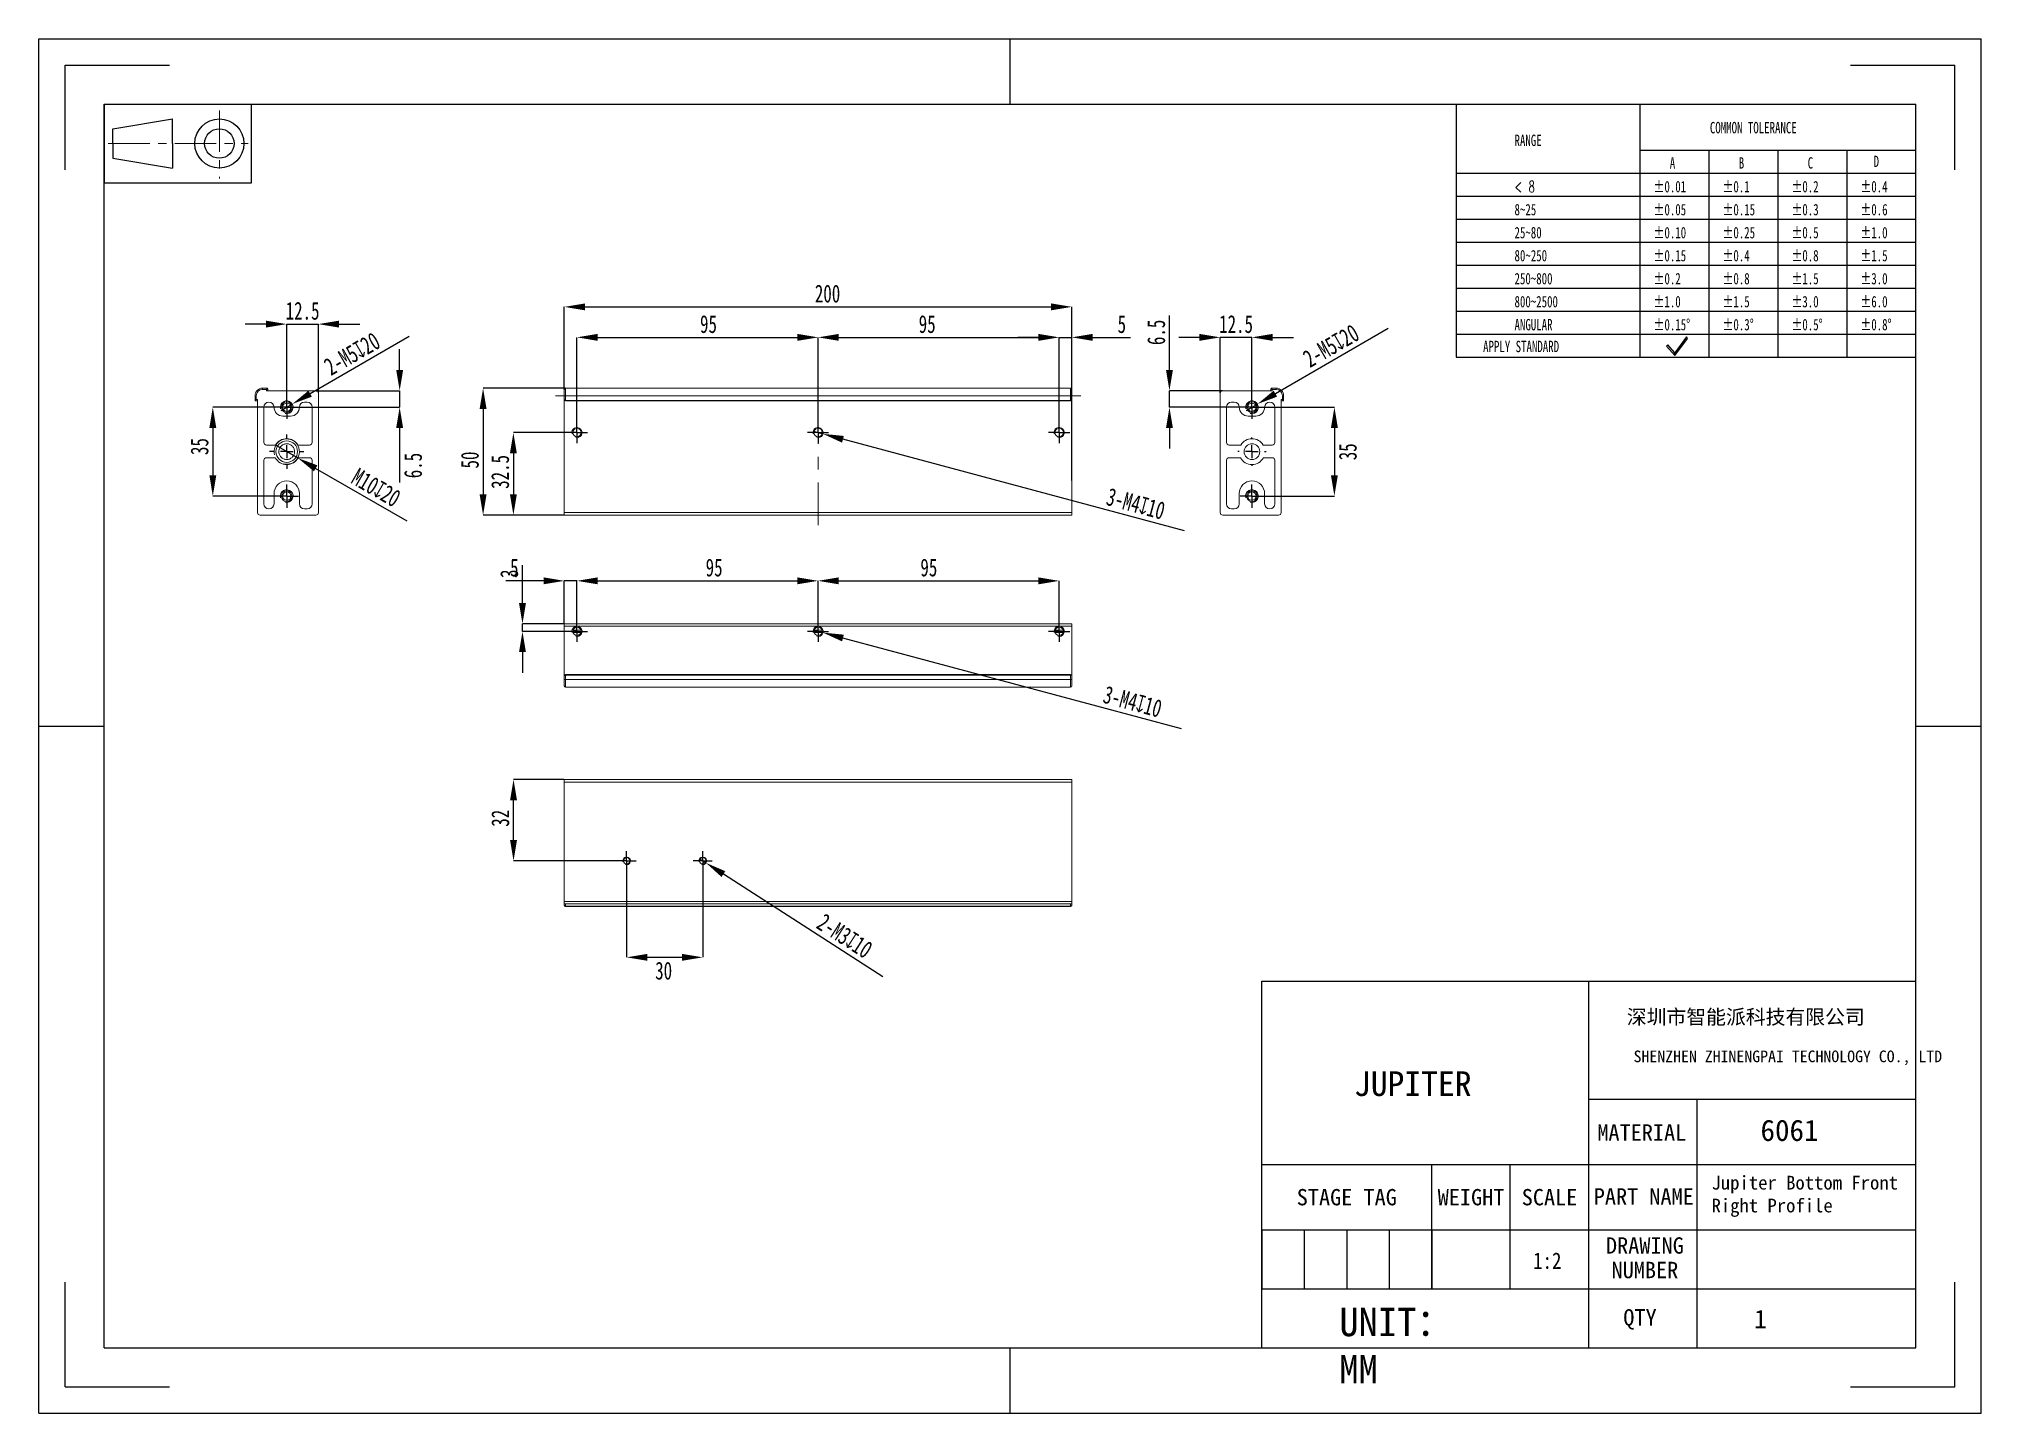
# Model space of a CAD drawing. Header units: millimetres. Extents: x 383 to 766, y 10 to 281.
import ezdxf

# ---------------------------------------------------------------- set-up
doc = ezdxf.new("R2010")
doc.units = ezdxf.units.MM
doc.header["$PDSIZE"] = -1
doc.linetypes.add('CENTER', pattern=[10.16, 6.35, -1.27, 1.27, -1.27])
doc.linetypes.add('CENTERX2', pattern=[20.32, 12.7, -2.54, 2.54, -2.54])
doc.layers.add('DEFAULT_1', color=7, linetype='CENTER', lineweight=18)
doc.layers.add('尺寸线层', color=3, linetype='Continuous', lineweight=18)
doc.layers.add('图框', color=7, linetype='Continuous')
doc.styles.add('SLDTEXTSTYLE4', font='TXT', dxfattribs={"width": 0.7})
doc.styles.add('SLDTEXTSTYLE5', font='TXT', dxfattribs={"width": 0.642857, "bigfont": 'bigfont'})
doc.styles.add('TEXTSTYLE_2', font='')
doc.styles.add('TEXTSTYLE_3', font='')
doc.styles.get('TEXTSTYLE_2').set_extended_font_data('宋体')
doc.styles.get('TEXTSTYLE_3').set_extended_font_data('宋体')
doc.dimstyles.new('SLDDIMSTYLE0', dxfattribs={"dimtxt": 3.5, "dimasz": 4.08, "dimexe": 0, "dimexo": 0.0625, "dimgap": 0.875, "dimtad": 2, "dimdec": 1, "dimlfac": 2, "dimrnd": 1e-09, "dimzin": 12, "dimdsep": 46, "dimtxsty": 'SLDTEXTSTYLE4', "dimsah": 1, "dimcen": 0.09, "dimadec": 0, "dimazin": 3, "dimtfac": 1, "dimtdec": 1, "dimtofl": 0, "dimtmove": 0, "dimatfit": 3, "dimfxl": 1, "dimfrac": 2, "dimtolj": 1, "dimtzin": 12, "dimarcsym": 0})
doc.dimstyles.new('SLDDIMSTYLE1', dxfattribs={"dimtxt": 3.5, "dimasz": 4.08, "dimexe": 0, "dimexo": 0.0625, "dimgap": 0.875, "dimtad": 2, "dimdec": 1, "dimlfac": 2, "dimrnd": 1e-09, "dimzin": 12, "dimdsep": 46, "dimtxsty": 'SLDTEXTSTYLE4', "dimsah": 1, "dimcen": 0.09, "dimadec": 0, "dimazin": 3, "dimtfac": 1, "dimtofl": 0, "dimtmove": 0, "dimatfit": 3, "dimfxl": 1, "dimfrac": 2, "dimtolj": 1, "dimtzin": 12, "dimarcsym": 0})
doc.dimstyles.new('SLDDIMSTYLE2', dxfattribs={"dimtxt": 3.5, "dimasz": 4.08, "dimexe": 0, "dimexo": 0.0625, "dimgap": 0.875, "dimtad": 2, "dimlfac": 2, "dimrnd": 1e-09, "dimzin": 12, "dimdsep": 46, "dimtxsty": 'SLDTEXTSTYLE4', "dimsah": 1, "dimcen": 0.09, "dimadec": 0, "dimazin": 3, "dimtfac": 1, "dimtofl": 0, "dimtmove": 0, "dimatfit": 3, "dimfxl": 1, "dimfrac": 2, "dimtolj": 1, "dimtzin": 12, "dimarcsym": 0})
doc.dimstyles.new('SLDDIMSTYLE3', dxfattribs={"dimtxt": 3.5, "dimasz": 4.08, "dimexe": 0, "dimexo": 0.0625, "dimgap": 0.875, "dimtad": 2, "dimdec": 1, "dimlfac": 2, "dimrnd": 1e-09, "dimzin": 12, "dimdsep": 46, "dimtxsty": 'SLDTEXTSTYLE4', "dimsah": 1, "dimcen": 0.09, "dimadec": 0, "dimazin": 3, "dimtfac": 1, "dimtdec": 1, "dimtmove": 0, "dimatfit": 0, "dimfxl": 1, "dimfrac": 2, "dimtolj": 1, "dimtzin": 12, "dimarcsym": 0})
doc.dimstyles.new('SLDDIMSTYLE4', dxfattribs={"dimtxt": 3.5, "dimasz": 4.08, "dimexe": 0, "dimexo": 0.0625, "dimgap": 0.875, "dimtad": 2, "dimdec": 1, "dimlfac": 2, "dimrnd": 1e-09, "dimzin": 12, "dimdsep": 46, "dimtxsty": 'SLDTEXTSTYLE4', "dimblk1": 'NONE', "dimsah": 1, "dimcen": 0, "dimadec": 0, "dimazin": 3, "dimtfac": 1, "dimtdec": 1, "dimtmove": 0, "dimatfit": 3, "dimldrblk": 'NONE', "dimfxl": 1, "dimfrac": 2, "dimtolj": 1, "dimtzin": 12, "dimarcsym": 0})

msp = doc.modelspace()

# ---------------------------------------------------------------- texts
at = {"attachment_point": 1}
for s, insert, char_height, width, style in [('COMMON TOLERANCE', (712.5911, 264.4862), 2.245988, 73.941758, 'SLDTEXTSTYLE4'), ('RANGE', (674.0991, 261.9854), 2.24599, 22.059425, 'SLDTEXTSTYLE4'), ('A', (704.6916, 257.5416), 2.246, 3.245004, 'SLDTEXTSTYLE4'), ('B', (718.2775, 257.5416), 2.246, 3.193122, 'SLDTEXTSTYLE4'), ('C', (731.8634, 257.5416), 2.246, 3.230854, 'SLDTEXTSTYLE4'), ('D', (744.8474, 257.8465), 2.246, 3.193122, 'SLDTEXTSTYLE4'), ('< 8', (674.0991, 252.872), 2.24599, 10.779397, 'SLDTEXTSTYLE5'), ('%%P0.01', (701.4961, 252.872), 2.24599, 15.725063, 'SLDTEXTSTYLE4'), ('%%P0.1', (715.082, 252.872), 2.24599, 11.791439, 'SLDTEXTSTYLE4'), ('%%P0.2', (728.6679, 252.872), 2.24599, 13.413941, 'SLDTEXTSTYLE4'), ('%%P0.4', (742.2538, 252.872), 2.24599, 13.362059, 'SLDTEXTSTYLE4'), ('8~25', (674.0991, 248.3434), 2.24599, 17.394731, 'SLDTEXTSTYLE4'), ('%%P0.05', (701.4961, 248.3434), 2.24599, 17.347565, 'SLDTEXTSTYLE4'), ('%%P0.15', (715.082, 248.3434), 2.24599, 16.559897, 'SLDTEXTSTYLE4'), ('%%P0.3', (728.6679, 248.3434), 2.24599, 13.413941, 'SLDTEXTSTYLE4'), ('%%P0.6', (742.2538, 248.3434), 2.24599, 13.413941, 'SLDTEXTSTYLE4'), ('25~80', (674.0991, 243.8147), 2.24599, 21.328355, 'SLDTEXTSTYLE4'), ('%%P0.10', (701.4961, 243.8147), 2.24599, 15.776946, 'SLDTEXTSTYLE4'), ('%%P0.25', (715.082, 243.8147), 2.24599, 18.130517, 'SLDTEXTSTYLE4'), ('%%P0.5', (728.6679, 243.8147), 2.24599, 13.413941, 'SLDTEXTSTYLE4'), ('%%P1.0', (742.2538, 243.8147), 2.24599, 11.843322, 'SLDTEXTSTYLE4'), ('80~250', (674.0991, 239.2861), 2.24599, 25.26198, 'SLDTEXTSTYLE4'), ('%%P0.15', (701.4961, 239.2861), 2.24599, 16.559897, 'SLDTEXTSTYLE4'), ('%%P0.4', (715.082, 239.2861), 2.24599, 13.362059, 'SLDTEXTSTYLE4'), ('%%P0.8', (728.6679, 239.2861), 2.24599, 13.413941, 'SLDTEXTSTYLE4'), ('%%P1.5', (742.2538, 239.2861), 2.24599, 12.626273, 'SLDTEXTSTYLE4'), ('250~800', (674.0991, 234.7575), 2.24599, 29.195604, 'SLDTEXTSTYLE4'), ('%%P0.2', (701.4961, 234.7575), 2.24599, 13.413941, 'SLDTEXTSTYLE4'), ('%%P0.8', (715.082, 234.7575), 2.24599, 13.413941, 'SLDTEXTSTYLE4'), ('%%P1.5', (728.6679, 234.7575), 2.24599, 12.626273, 'SLDTEXTSTYLE4'), ('%%P3.0', (742.2538, 234.7575), 2.24599, 13.413941, 'SLDTEXTSTYLE4'), ('800~2500', (674.0991, 230.2289), 2.24599, 33.129228, 'SLDTEXTSTYLE4'), ('%%P1.0', (701.4961, 230.2289), 2.24599, 11.843322, 'SLDTEXTSTYLE4'), ('%%P1.5', (715.082, 230.2289), 2.24599, 12.626273, 'SLDTEXTSTYLE4'), ('%%P3.0', (728.6679, 230.2289), 2.24599, 13.413941, 'SLDTEXTSTYLE4'), ('%%P6.0', (742.2538, 230.2289), 2.24599, 13.413941, 'SLDTEXTSTYLE4'), ('%%P0.15%%D', (701.4961, 225.7002), 2.24599, 19.72472, 'SLDTEXTSTYLE4'), ('%%P0.3%%D', (715.082, 225.7002), 2.24599, 16.578764, 'SLDTEXTSTYLE4'), ('%%P0.5%%D', (728.6679, 225.7002), 2.24599, 16.578764, 'SLDTEXTSTYLE4'), ('%%P0.8%%D', (742.2538, 225.7002), 2.24599, 16.578764, 'SLDTEXTSTYLE4'), ('ANGULAR', (674.0991, 225.7002), 2.24599, 31.544458, 'SLDTEXTSTYLE4'), ('APPLY STANDARD', (667.9053, 221.4019), 2.245988, 64.560488, 'SLDTEXTSTYLE4')]:
    msp.add_mtext(s, dxfattribs=dict(at, insert=insert, char_height=char_height, width=width, style=style))
at = {"color": 7, "linetype": 'Continuous', "insert": (719.6649, 89.7), "char_height": 2.863908, "width": 67.948212, "attachment_point": 2, "style": 'TEXTSTYLE_2'}
msp.add_mtext('深圳市智能派科技有限公司', dxfattribs=at)
at = {"color": 7, "linetype": 'Continuous', "attachment_point": 2, "line_spacing_factor": 0.9, "style": 'TEXTSTYLE_3'}
for s, insert, char_height, width in [('MATERIAL\\P ', (699.1783, 67.1182), 3.22125, 46.564858), ('STAGE TAG ', (641.0533, 54.3866), 3.22125, 38.956975), ('WEIGHT', (665.5348, 54.3866), 3.22125, 14.155877), ('SCALE', (680.9968, 54.3866), 3.22125, 14.155877), ('PART NAME', (699.5713, 54.5333), 3.22125, 26.988478), ('DRAWING NUMBER', (699.7862, 44.8788), 3.221249, 26.988478), ('QTY', (698.8213, 30.7261), 3.22125, 35.955609)]:
    msp.add_mtext(s, dxfattribs=dict(at, insert=insert, char_height=char_height, width=width))
at = {"insert": (677.7535, 38.6069), "char_height": 3.221249, "attachment_point": 7}
msp.add_mtext('{\\W0.85;1:2}', dxfattribs=at)
at = {"layer": '尺寸线层', "attachment_point": 1}
for s, insert, char_height, width in [('SHENZHEN ZHINENGPAI TECHNOLOGY CO., LTD', (697.5579, 81.6466), 2.291127, 64.826518), ('JUPITER', (642.4556, 77.5648), 4.86705, 39.720383), ('6061', (722.5634, 68.0367), 4.2, 10.2), ('UNIT：MM', (639.5699, 30.9991), 5.58849, 21.662244)]:
    msp.add_mtext(s, dxfattribs=dict(at, insert=insert, char_height=char_height, width=width))
at = {"layer": '尺寸线层', "linetype": 'CENTERX2', "insert": (712.916, 56.981), "char_height": 3.6, "width": 45.60353, "attachment_point": 1}
msp.add_mtext('{\\H0.75x;Jupiter Bottom Front Right Profile}', dxfattribs=at)
at = {"layer": '尺寸线层', "ltscale": 0.2, "insert": (721.3182, 30.6159), "char_height": 3.6503, "width": 21.892878, "attachment_point": 1}
msp.add_mtext('1\\P\\P', dxfattribs=at)

# ---------------------------------------------------------------- blocks, each defined once
blk = doc.blocks.new('_D')
at = {"layer": 'Defpoints', "color": 0, "transparency": 16777216}
for p in [(586.88, 228.07), (486.88, 211.82), (586.88, 193.81)]:
    blk.add_point(p, dxfattribs=at)
at = {"layer": '图框', "color": 0, "lineweight": -2, "transparency": 16777216}
for p, q in [((486.88, 211.88), (486.88, 228.07)), ((490.96, 228.07), (582.8, 228.07)), ((586.88, 193.87), (586.88, 228.07))]:
    blk.add_line(p, q, dxfattribs=at)
at = {"layer": '图框', "color": 0, "transparency": 16777216}
for points in [[(490.96, 228.75), (490.96, 227.39), (486.88, 228.07)], [(582.8, 228.75), (582.8, 227.39), (586.88, 228.07)]]:
    blk.add_solid(points, dxfattribs=at)
at = {"layer": '图框', "color": 0, "transparency": 16777216, "insert": (538.75, 232.44), "char_height": 3.5, "attachment_point": 2, "style": 'SLDTEXTSTYLE4'}
blk.add_mtext('\\A1;200', dxfattribs=at)
blk = doc.blocks.new('_D_1')
at = {"layer": 'Defpoints', "color": 0, "transparency": 16777216}
for p in [(487.13, 212.07), (470.88, 187.07), (486.88, 187.07)]:
    blk.add_point(p, dxfattribs=at)
at = {"layer": '图框', "color": 0, "lineweight": -2, "transparency": 16777216}
for p, q in [((487.07, 212.07), (470.88, 212.07)), ((470.88, 207.99), (470.88, 191.15)), ((486.82, 187.07), (470.88, 187.07))]:
    blk.add_line(p, q, dxfattribs=at)
at = {"layer": '图框', "color": 0, "transparency": 16777216}
for points in [[(470.2, 207.99), (471.56, 207.99), (470.88, 212.07)], [(470.2, 191.15), (471.56, 191.15), (470.88, 187.07)]]:
    blk.add_solid(points, dxfattribs=at)
at = {"layer": '图框', "color": 0, "transparency": 16777216, "insert": (466.51, 197.92), "char_height": 3.5, "attachment_point": 2, "rotation": 90, "style": 'SLDTEXTSTYLE4'}
blk.add_mtext('\\A1;50', dxfattribs=at)
blk = doc.blocks.new('_D_2')
at = {"layer": 'Defpoints', "color": 0, "transparency": 16777216}
for p in [(536.88, 222.07), (489.38, 203.32), (536.88, 203.32)]:
    blk.add_point(p, dxfattribs=at)
at = {"layer": '图框', "color": 0, "lineweight": -2, "transparency": 16777216}
for p, q in [((489.38, 203.38), (489.38, 222.07)), ((493.46, 222.07), (532.8, 222.07)), ((536.88, 203.38), (536.88, 222.07))]:
    blk.add_line(p, q, dxfattribs=at)
at = {"layer": '图框', "color": 0, "transparency": 16777216}
for points in [[(493.46, 222.75), (493.46, 221.39), (489.38, 222.07)], [(532.8, 222.75), (532.8, 221.39), (536.88, 222.07)]]:
    blk.add_solid(points, dxfattribs=at)
at = {"layer": '图框', "color": 0, "transparency": 16777216, "insert": (515.29, 226.44), "char_height": 3.5, "attachment_point": 2, "style": 'SLDTEXTSTYLE4'}
blk.add_mtext('\\A1;95', dxfattribs=at)
blk = doc.blocks.new('_D_3')
at = {"layer": 'Defpoints', "color": 0, "transparency": 16777216}
for p in [(584.38, 222.07), (536.88, 203.32), (584.38, 203.32)]:
    blk.add_point(p, dxfattribs=at)
at = {"layer": '图框', "color": 0, "lineweight": -2, "transparency": 16777216}
for p, q in [((536.88, 203.38), (536.88, 222.07)), ((540.96, 222.07), (580.3, 222.07)), ((584.38, 203.38), (584.38, 222.07))]:
    blk.add_line(p, q, dxfattribs=at)
at = {"layer": '图框', "color": 0, "transparency": 16777216}
for points in [[(540.96, 222.75), (540.96, 221.39), (536.88, 222.07)], [(580.3, 222.75), (580.3, 221.39), (584.38, 222.07)]]:
    blk.add_solid(points, dxfattribs=at)
at = {"layer": '图框', "color": 0, "transparency": 16777216, "insert": (558.38, 226.44), "char_height": 3.5, "attachment_point": 2, "style": 'SLDTEXTSTYLE4'}
blk.add_mtext('\\A1;95', dxfattribs=at)
blk = doc.blocks.new('_D_4')
at = {"layer": 'Defpoints', "color": 0, "transparency": 16777216}
for p in [(489.38, 203.32), (476.85, 187.07), (486.88, 187.07)]:
    blk.add_point(p, dxfattribs=at)
at = {"layer": '图框', "color": 0, "lineweight": -2, "transparency": 16777216}
for p, q in [((489.32, 203.32), (476.85, 203.32)), ((476.85, 199.24), (476.85, 191.15)), ((486.82, 187.07), (476.85, 187.07))]:
    blk.add_line(p, q, dxfattribs=at)
at = {"layer": '图框', "color": 0, "transparency": 16777216}
for points in [[(476.17, 199.24), (477.53, 199.24), (476.85, 203.32)], [(476.17, 191.15), (477.53, 191.15), (476.85, 187.07)]]:
    blk.add_solid(points, dxfattribs=at)
at = {"layer": '图框', "color": 0, "transparency": 16777216, "insert": (472.48, 195.58), "char_height": 3.5, "attachment_point": 2, "rotation": 90, "style": 'SLDTEXTSTYLE4'}
blk.add_mtext('\\A1;32.5', dxfattribs=at)
blk = doc.blocks.new('_D_5')
at = {"layer": 'Defpoints', "color": 0, "transparency": 16777216}
for p in [(535.92, 203.57), (537.85, 203.06)]:
    blk.add_point(p, dxfattribs=at)
at = {"layer": '图框', "color": 0, "lineweight": -2, "transparency": 16777216}
for p, q in [((535.92, 203.57), (537.85, 203.06)), ((609.09, 183.97), (541.79, 202))]:
    blk.add_line(p, q, dxfattribs=at)
at = {"layer": '图框', "color": 0, "transparency": 16777216}
blk.add_solid([(541.96, 202.66), (541.61, 201.34), (537.85, 203.06)], dxfattribs=at)
at = {"layer": '图框', "color": 0, "transparency": 16777216, "insert": (594.33, 192.53), "char_height": 3.5, "attachment_point": 1, "rotation": 345, "style": 'SLDTEXTSTYLE4'}
blk.add_mtext('\\A1;3-M4{\\fGDT|b0|i0|c134|p2;x}10', dxfattribs=at)
blk = doc.blocks.new('_NONE')
blk = doc.blocks.new('_D_6')
at = {"layer": 'Defpoints', "color": 0, "transparency": 16777216}
for p in [(586.88, 222.07), (586.88, 211.82), (584.38, 203.32)]:
    blk.add_point(p, dxfattribs=at)
at = {"layer": '图框', "color": 0, "lineweight": -2, "transparency": 16777216}
for p, q in [((580.3, 222.07), (576.22, 222.07)), ((584.38, 203.38), (584.38, 222.07)), ((584.38, 222.07), (586.88, 222.07)), ((586.88, 211.88), (586.88, 222.07)), ((590.96, 222.07), (598.42, 222.07))]:
    blk.add_line(p, q, dxfattribs=at)
at = {"layer": '图框', "color": 0, "transparency": 16777216}
for points in [[(580.3, 222.75), (580.3, 221.39), (584.38, 222.07)], [(590.96, 222.75), (590.96, 221.39), (586.88, 222.07)]]:
    blk.add_solid(points, dxfattribs=at)
at = {"layer": '图框', "color": 0, "transparency": 16777216, "insert": (596.73, 226.44), "char_height": 3.5, "attachment_point": 2, "style": 'SLDTEXTSTYLE4'}
blk.add_mtext('\\A1;5', dxfattribs=at)
blk = doc.blocks.new('SW_CENTERMARKSYMBOL_0')
at = {"layer": '图框', "color": 0}
for p, q in [((-1.25, 0), (-2.075, 0)), ((0, 0), (-1.25, 0)), ((0, 1.25), (0, 2.075)), ((0, 0), (0, 1.25)), ((0, 0), (0, -1.25)), ((0, 0), (1.25, 0)), ((1.25, 0), (2.075, 0)), ((0, -1.25), (0, -2.075))]:
    blk.add_line(p, q, dxfattribs=at)
blk = doc.blocks.new('SW_CENTERMARKSYMBOL_1')
at = {"layer": '图框', "color": 0}
for p, q in [((-1.25, 0), (-2.075, 0)), ((0, 0), (-1.25, 0)), ((0, 1.25), (0, 2.075)), ((0, 0), (0, 1.25)), ((0, 0), (0, -1.25)), ((0, 0), (1.25, 0)), ((1.25, 0), (2.075, 0)), ((0, -1.25), (0, -2.075))]:
    blk.add_line(p, q, dxfattribs=at)
blk = doc.blocks.new('SW_CENTERMARKSYMBOL_2')
at = {"layer": '图框', "color": 0}
for p, q in [((-1.25, 0), (-2.075, 0)), ((0, 0), (-1.25, 0)), ((0, 1.25), (0, 2.075)), ((0, 0), (0, 1.25)), ((0, 0), (0, -1.25)), ((0, 0), (1.25, 0)), ((1.25, 0), (2.075, 0)), ((0, -1.25), (0, -2.075))]:
    blk.add_line(p, q, dxfattribs=at)
blk = doc.blocks.new('_D_7')
at = {"layer": 'Defpoints', "color": 0, "transparency": 16777216}
for p in [(432.19, 208.32), (417.63, 190.82), (432.19, 190.82)]:
    blk.add_point(p, dxfattribs=at)
at = {"layer": '图框', "color": 0, "lineweight": -2, "transparency": 16777216}
for p, q in [((432.13, 208.32), (417.63, 208.32)), ((417.63, 204.24), (417.63, 194.9)), ((432.13, 190.82), (417.63, 190.82))]:
    blk.add_line(p, q, dxfattribs=at)
at = {"layer": '图框', "color": 0, "transparency": 16777216}
for points in [[(416.95, 204.24), (418.31, 204.24), (417.63, 208.32)], [(416.95, 194.9), (418.31, 194.9), (417.63, 190.82)]]:
    blk.add_solid(points, dxfattribs=at)
at = {"layer": '图框', "color": 0, "transparency": 16777216, "insert": (413.25, 200.57), "char_height": 3.5, "attachment_point": 2, "rotation": 90, "style": 'SLDTEXTSTYLE4'}
blk.add_mtext('\\A1;35', dxfattribs=at)
blk = doc.blocks.new('_D_8')
at = {"layer": 'Defpoints', "color": 0, "transparency": 16777216}
for p in [(431.11, 207.69), (433.28, 208.94)]:
    blk.add_point(p, dxfattribs=at)
at = {"layer": '图框', "color": 0, "lineweight": -2, "transparency": 16777216}
for p, q in [((456.34, 222.26), (436.81, 210.98)), ((431.11, 207.69), (433.28, 208.94))]:
    blk.add_line(p, q, dxfattribs=at)
at = {"layer": '图框', "color": 0, "transparency": 16777216}
blk.add_solid([(436.47, 211.57), (437.15, 210.39), (433.28, 208.94)], dxfattribs=at)
at = {"layer": '图框', "color": 0, "transparency": 16777216, "insert": (439.15, 217.47), "char_height": 3.5, "attachment_point": 1, "rotation": 30, "style": 'SLDTEXTSTYLE4'}
blk.add_mtext('\\A1;2-M5{\\fGDT|b0|i0|c134|p2;x}20', dxfattribs=at)
blk = doc.blocks.new('_D_9')
at = {"layer": 'Defpoints', "color": 0, "transparency": 16777216}
for p in [(438.44, 224.68), (438.44, 211.07), (432.19, 208.32)]:
    blk.add_point(p, dxfattribs=at)
at = {"layer": '图框', "color": 0, "lineweight": -2, "transparency": 16777216}
for p, q in [((428.11, 224.68), (424.03, 224.68)), ((432.19, 208.38), (432.19, 224.68)), ((432.19, 224.68), (438.44, 224.68)), ((438.44, 211.13), (438.44, 224.68)), ((442.52, 224.68), (446.6, 224.68))]:
    blk.add_line(p, q, dxfattribs=at)
at = {"layer": '图框', "color": 0, "transparency": 16777216}
for points in [[(428.11, 225.36), (428.11, 224), (432.19, 224.68)], [(442.52, 225.36), (442.52, 224), (438.44, 224.68)]]:
    blk.add_solid(points, dxfattribs=at)
at = {"layer": '图框', "color": 0, "transparency": 16777216, "insert": (435.32, 229.06), "char_height": 3.5, "attachment_point": 2, "style": 'SLDTEXTSTYLE4'}
blk.add_mtext('\\A1;12.5', dxfattribs=at)
blk = doc.blocks.new('_D_10')
at = {"layer": 'Defpoints', "color": 0, "transparency": 16777216}
for p in [(437.94, 211.57), (454.44, 211.57), (432.19, 208.32)]:
    blk.add_point(p, dxfattribs=at)
at = {"layer": '图框', "color": 0, "lineweight": -2, "transparency": 16777216}
for p, q in [((454.44, 215.65), (454.44, 219.73)), ((438.01, 211.57), (454.44, 211.57)), ((454.44, 211.57), (454.44, 208.32)), ((432.26, 208.32), (454.44, 208.32)), ((454.44, 204.24), (454.44, 193.51))]:
    blk.add_line(p, q, dxfattribs=at)
at = {"layer": '图框', "color": 0, "transparency": 16777216}
for points in [[(453.76, 215.65), (455.12, 215.65), (454.44, 211.57)], [(453.76, 204.24), (455.12, 204.24), (454.44, 208.32)]]:
    blk.add_solid(points, dxfattribs=at)
at = {"layer": '图框', "color": 0, "transparency": 16777216, "insert": (455.32, 196.83), "char_height": 3.5, "attachment_point": 2, "rotation": 90, "style": 'SLDTEXTSTYLE4'}
blk.add_mtext('\\A1;6.5', dxfattribs=at)
blk = doc.blocks.new('_D_11')
at = {"layer": 'Defpoints', "color": 0, "transparency": 16777216}
for p in [(430.03, 200.82), (434.36, 198.32)]:
    blk.add_point(p, dxfattribs=at)
at = {"layer": '图框', "color": 0, "lineweight": -2, "transparency": 16777216}
for p, q in [((430.03, 200.82), (434.36, 198.32)), ((455.95, 185.85), (437.89, 196.28))]:
    blk.add_line(p, q, dxfattribs=at)
at = {"layer": '图框', "color": 0, "transparency": 16777216}
blk.add_solid([(438.23, 196.87), (437.55, 195.69), (434.36, 198.32)], dxfattribs=at)
at = {"layer": '图框', "color": 0, "transparency": 16777216, "insert": (446.39, 196.51), "char_height": 3.5, "attachment_point": 1, "rotation": 330, "style": 'SLDTEXTSTYLE4'}
blk.add_mtext('\\A1;M10{\\fGDT|b0|i0|c134|p2;x}20', dxfattribs=at)
blk = doc.blocks.new('SW_CENTERMARKSYMBOL_3')
at = {"layer": '图框', "color": 0}
for p, q in [((-1.25, 0), (-2.3, 0)), ((0, 0), (-1.25, 0)), ((0, 1.25), (0, 2.3)), ((0, 0), (0, 1.25)), ((0, 0), (0, -1.25)), ((0, 0), (1.25, 0)), ((1.25, 0), (2.3, 0)), ((0, -1.25), (0, -2.3))]:
    blk.add_line(p, q, dxfattribs=at)
blk = doc.blocks.new('SW_CENTERMARKSYMBOL_4')
at = {"layer": '图框', "color": 0}
for p, q in [((-1.25, 0), (-2.3, 0)), ((0, 0), (-1.25, 0)), ((0, 1.25), (0, 2.3)), ((0, 0), (0, 1.25)), ((0, 0), (0, -1.25)), ((0, 0), (1.25, 0)), ((1.25, 0), (2.3, 0)), ((0, -1.25), (0, -2.3))]:
    blk.add_line(p, q, dxfattribs=at)
blk = doc.blocks.new('SW_CENTERMARKSYMBOL_5')
at = {"layer": '图框', "color": 0}
for p, q in [((-2.5, 0), (-2.8, 0)), ((0, 0), (-1.25, 0)), ((0, 2.5), (0, 2.8)), ((0, 0), (0, 1.25)), ((0, 0), (0, -1.25)), ((0, 0), (1.25, 0)), ((2.5, 0), (2.8, 0)), ((0, -2.5), (0, -2.8))]:
    blk.add_line(p, q, dxfattribs=at)
blk = doc.blocks.new('SW_CENTERMARKSYMBOL_6')
at = {"layer": '图框', "color": 0}
for p, q in [((-2.5, 0), (-3.375, 0)), ((0, 0), (-1.25, 0)), ((0, 2.5), (0, 3.375)), ((0, 0), (0, 1.25)), ((0, 0), (0, -1.25)), ((0, 0), (1.25, 0)), ((2.5, 0), (3.375, 0)), ((0, -2.5), (0, -3.375))]:
    blk.add_line(p, q, dxfattribs=at)
blk = doc.blocks.new('_D_12')
at = {"layer": 'Defpoints', "color": 0, "transparency": 16777216}
for p in [(622.36, 208.32), (622.36, 190.82), (638.61, 190.82)]:
    blk.add_point(p, dxfattribs=at)
at = {"layer": '图框', "color": 0, "lineweight": -2, "transparency": 16777216}
for p, q in [((622.43, 208.32), (638.61, 208.32)), ((638.61, 204.24), (638.61, 194.9)), ((622.43, 190.82), (638.61, 190.82))]:
    blk.add_line(p, q, dxfattribs=at)
at = {"layer": '图框', "color": 0, "transparency": 16777216}
for points in [[(637.93, 204.24), (639.29, 204.24), (638.61, 208.32)], [(637.93, 194.9), (639.29, 194.9), (638.61, 190.82)]]:
    blk.add_solid(points, dxfattribs=at)
at = {"layer": '图框', "color": 0, "transparency": 16777216, "insert": (639.49, 199.54), "char_height": 3.5, "attachment_point": 2, "rotation": 90, "style": 'SLDTEXTSTYLE4'}
blk.add_mtext('\\A1;35', dxfattribs=at)
blk = doc.blocks.new('_D_13')
at = {"layer": 'Defpoints', "color": 0, "transparency": 16777216}
for p in [(621.28, 207.69), (623.45, 208.94)]:
    blk.add_point(p, dxfattribs=at)
at = {"layer": '图框', "color": 0, "lineweight": -2, "transparency": 16777216}
for p, q in [((649.23, 223.83), (626.98, 210.98)), ((621.28, 207.69), (623.45, 208.94))]:
    blk.add_line(p, q, dxfattribs=at)
at = {"layer": '图框', "color": 0, "transparency": 16777216}
blk.add_solid([(626.64, 211.57), (627.32, 210.39), (623.45, 208.94)], dxfattribs=at)
at = {"layer": '图框', "color": 0, "transparency": 16777216, "insert": (632.04, 219.04), "char_height": 3.5, "attachment_point": 1, "rotation": 30, "style": 'SLDTEXTSTYLE4'}
blk.add_mtext('\\A1;2-M5{\\fGDT|b0|i0|c134|p2;x}20', dxfattribs=at)
blk = doc.blocks.new('_D_14')
at = {"layer": 'Defpoints', "color": 0, "transparency": 16777216}
for p in [(616.11, 222.07), (616.11, 211.07), (622.36, 208.32)]:
    blk.add_point(p, dxfattribs=at)
at = {"layer": '图框', "color": 0, "lineweight": -2, "transparency": 16777216}
for p, q in [((612.03, 222.07), (607.95, 222.07)), ((616.11, 211.13), (616.11, 222.07)), ((622.36, 222.07), (616.11, 222.07)), ((622.36, 208.38), (622.36, 222.07)), ((626.44, 222.07), (630.52, 222.07))]:
    blk.add_line(p, q, dxfattribs=at)
at = {"layer": '图框', "color": 0, "transparency": 16777216}
for points in [[(612.03, 222.75), (612.03, 221.39), (616.11, 222.07)], [(626.44, 222.75), (626.44, 221.39), (622.36, 222.07)]]:
    blk.add_solid(points, dxfattribs=at)
at = {"layer": '图框', "color": 0, "transparency": 16777216, "insert": (619.24, 226.44), "char_height": 3.5, "attachment_point": 2, "style": 'SLDTEXTSTYLE4'}
blk.add_mtext('\\A1;12.5', dxfattribs=at)
blk = doc.blocks.new('_D_15')
at = {"layer": 'Defpoints', "color": 0, "transparency": 16777216}
for p in [(606.11, 211.57), (616.61, 211.57), (622.36, 208.32)]:
    blk.add_point(p, dxfattribs=at)
at = {"layer": '图框', "color": 0, "lineweight": -2, "transparency": 16777216}
for p, q in [((606.11, 215.65), (606.11, 226.38)), ((616.55, 211.57), (606.11, 211.57)), ((606.11, 208.32), (606.11, 211.57)), ((622.3, 208.32), (606.11, 208.32)), ((606.11, 204.24), (606.11, 200.16))]:
    blk.add_line(p, q, dxfattribs=at)
at = {"layer": '图框', "color": 0, "transparency": 16777216}
for points in [[(605.43, 215.65), (606.79, 215.65), (606.11, 211.57)], [(605.43, 204.24), (606.79, 204.24), (606.11, 208.32)]]:
    blk.add_solid(points, dxfattribs=at)
at = {"layer": '图框', "color": 0, "transparency": 16777216, "insert": (601.74, 223.05), "char_height": 3.5, "attachment_point": 2, "rotation": 90, "style": 'SLDTEXTSTYLE4'}
blk.add_mtext('\\A1;6.5', dxfattribs=at)
blk = doc.blocks.new('SW_CENTERMARKSYMBOL_7')
at = {"layer": '图框', "color": 0}
for p, q in [((-1.25, 0), (-2.3, 0)), ((0, 0), (-1.25, 0)), ((0, 1.25), (0, 2.3)), ((0, 0), (0, 1.25)), ((0, 0), (0, -1.25)), ((0, 0), (1.25, 0)), ((1.25, 0), (2.3, 0)), ((0, -1.25), (0, -2.3))]:
    blk.add_line(p, q, dxfattribs=at)
blk = doc.blocks.new('SW_CENTERMARKSYMBOL_8')
at = {"layer": '图框', "color": 0}
for p, q in [((-1.25, 0), (-2.3, 0)), ((0, 0), (-1.25, 0)), ((0, 1.25), (0, 2.3)), ((0, 0), (0, 1.25)), ((0, 0), (0, -1.25)), ((0, 0), (1.25, 0)), ((1.25, 0), (2.3, 0)), ((0, -1.25), (0, -2.3))]:
    blk.add_line(p, q, dxfattribs=at)
blk = doc.blocks.new('SW_CENTERMARKSYMBOL_9')
at = {"layer": '图框', "color": 0}
for p, q in [((-2.5, 0), (-2.8, 0)), ((0, 0), (-1.25, 0)), ((0, 2.5), (0, 2.8)), ((0, 0), (0, 1.25)), ((0, 0), (0, -1.25)), ((0, 0), (1.25, 0)), ((2.5, 0), (2.8, 0)), ((0, -2.5), (0, -2.8))]:
    blk.add_line(p, q, dxfattribs=at)
blk = doc.blocks.new('_D_16')
at = {"layer": 'Defpoints', "color": 0, "transparency": 16777216}
for p in [(489.38, 174.13), (486.88, 165.68), (489.38, 164.18)]:
    blk.add_point(p, dxfattribs=at)
at = {"layer": '图框', "color": 0, "lineweight": -2, "transparency": 16777216}
for p, q in [((482.8, 174.13), (475.34, 174.13)), ((486.88, 165.74), (486.88, 174.13)), ((489.38, 174.13), (486.88, 174.13)), ((489.38, 164.25), (489.38, 174.13)), ((493.46, 174.13), (497.54, 174.13))]:
    blk.add_line(p, q, dxfattribs=at)
at = {"layer": '图框', "color": 0, "transparency": 16777216}
for points in [[(482.8, 174.81), (482.8, 173.45), (486.88, 174.13)], [(493.46, 174.81), (493.46, 173.45), (489.38, 174.13)]]:
    blk.add_solid(points, dxfattribs=at)
at = {"layer": '图框', "color": 0, "transparency": 16777216, "insert": (477.03, 178.5), "char_height": 3.5, "attachment_point": 2, "style": 'SLDTEXTSTYLE4'}
blk.add_mtext('\\A1;5', dxfattribs=at)
blk = doc.blocks.new('_D_17')
at = {"layer": 'Defpoints', "color": 0, "transparency": 16777216}
for p in [(536.88, 174.13), (489.38, 164.18), (536.88, 164.18)]:
    blk.add_point(p, dxfattribs=at)
at = {"layer": '图框', "color": 0, "lineweight": -2, "transparency": 16777216}
for p, q in [((489.38, 164.25), (489.38, 174.13)), ((493.46, 174.13), (532.8, 174.13)), ((536.88, 164.25), (536.88, 174.13))]:
    blk.add_line(p, q, dxfattribs=at)
at = {"layer": '图框', "color": 0, "transparency": 16777216}
for points in [[(493.46, 174.81), (493.46, 173.45), (489.38, 174.13)], [(532.8, 174.81), (532.8, 173.45), (536.88, 174.13)]]:
    blk.add_solid(points, dxfattribs=at)
at = {"layer": '图框', "color": 0, "transparency": 16777216, "insert": (516.4, 178.51), "char_height": 3.5, "attachment_point": 2, "style": 'SLDTEXTSTYLE4'}
blk.add_mtext('\\A1;95', dxfattribs=at)
blk = doc.blocks.new('_D_18')
at = {"layer": 'Defpoints', "color": 0, "transparency": 16777216}
for p in [(584.38, 174.13), (536.88, 164.18), (584.38, 164.18)]:
    blk.add_point(p, dxfattribs=at)
at = {"layer": '图框', "color": 0, "lineweight": -2, "transparency": 16777216}
for p, q in [((536.88, 164.25), (536.88, 174.13)), ((540.96, 174.13), (580.3, 174.13)), ((584.38, 164.25), (584.38, 174.13))]:
    blk.add_line(p, q, dxfattribs=at)
at = {"layer": '图框', "color": 0, "transparency": 16777216}
for points in [[(540.96, 174.81), (540.96, 173.45), (536.88, 174.13)], [(580.3, 174.81), (580.3, 173.45), (584.38, 174.13)]]:
    blk.add_solid(points, dxfattribs=at)
at = {"layer": '图框', "color": 0, "transparency": 16777216, "insert": (558.71, 178.51), "char_height": 3.5, "attachment_point": 2, "style": 'SLDTEXTSTYLE4'}
blk.add_mtext('\\A1;95', dxfattribs=at)
blk = doc.blocks.new('_D_19')
at = {"layer": 'Defpoints', "color": 0, "transparency": 16777216}
for p in [(478.64, 165.68), (486.88, 165.68), (489.38, 164.18)]:
    blk.add_point(p, dxfattribs=at)
at = {"layer": '图框', "color": 0, "lineweight": -2, "transparency": 16777216}
for p, q in [((478.64, 169.76), (478.64, 177.22)), ((486.82, 165.68), (478.64, 165.68)), ((478.64, 164.18), (478.64, 165.68)), ((489.32, 164.18), (478.64, 164.18)), ((478.64, 160.1), (478.64, 156.02))]:
    blk.add_line(p, q, dxfattribs=at)
at = {"layer": '图框', "color": 0, "transparency": 16777216}
for points in [[(477.96, 169.76), (479.32, 169.76), (478.64, 165.68)], [(477.96, 160.1), (479.32, 160.1), (478.64, 164.18)]]:
    blk.add_solid(points, dxfattribs=at)
at = {"layer": '图框', "color": 0, "transparency": 16777216, "insert": (474.26, 175.53), "char_height": 3.5, "attachment_point": 2, "rotation": 90, "style": 'SLDTEXTSTYLE4'}
blk.add_mtext('\\A1;3', dxfattribs=at)
blk = doc.blocks.new('_D_20')
at = {"layer": 'Defpoints', "color": 0, "transparency": 16777216}
for p in [(535.92, 164.44), (537.85, 163.93)]:
    blk.add_point(p, dxfattribs=at)
at = {"layer": '图框', "color": 0, "lineweight": -2, "transparency": 16777216}
for p, q in [((535.92, 164.44), (537.85, 163.93)), ((608.47, 145), (541.79, 162.87))]:
    blk.add_line(p, q, dxfattribs=at)
at = {"layer": '图框', "color": 0, "transparency": 16777216}
blk.add_solid([(541.96, 163.53), (541.61, 162.21), (537.85, 163.93)], dxfattribs=at)
at = {"layer": '图框', "color": 0, "transparency": 16777216, "insert": (593.71, 153.56), "char_height": 3.5, "attachment_point": 1, "rotation": 345, "style": 'SLDTEXTSTYLE4'}
blk.add_mtext('\\A1;3-M4{\\fGDT|b0|i0|c134|p2;x}10', dxfattribs=at)
blk = doc.blocks.new('SW_CENTERMARKSYMBOL_10')
at = {"layer": '图框', "color": 0}
for p, q in [((-1.25, 0), (-2.075, 0)), ((0, 0), (-1.25, 0)), ((0, 1.25), (0, 2.075)), ((0, 0), (0, 1.25)), ((0, 0), (0, -1.25)), ((0, 0), (1.25, 0)), ((1.25, 0), (2.075, 0)), ((0, -1.25), (0, -2.075))]:
    blk.add_line(p, q, dxfattribs=at)
blk = doc.blocks.new('SW_CENTERMARKSYMBOL_11')
at = {"layer": '图框', "color": 0}
for p, q in [((-1.25, 0), (-2.075, 0)), ((0, 0), (-1.25, 0)), ((0, 1.25), (0, 2.075)), ((0, 0), (0, 1.25)), ((0, 0), (0, -1.25)), ((0, 0), (1.25, 0)), ((1.25, 0), (2.075, 0)), ((0, -1.25), (0, -2.075))]:
    blk.add_line(p, q, dxfattribs=at)
blk = doc.blocks.new('SW_CENTERMARKSYMBOL_12')
at = {"layer": '图框', "color": 0}
for p, q in [((-1.25, 0), (-2.075, 0)), ((0, 0), (-1.25, 0)), ((0, 1.25), (0, 2.075)), ((0, 0), (0, 1.25)), ((0, 0), (0, -1.25)), ((0, 0), (1.25, 0)), ((1.25, 0), (2.075, 0)), ((0, -1.25), (0, -2.075))]:
    blk.add_line(p, q, dxfattribs=at)
blk = doc.blocks.new('_D_21')
at = {"layer": 'Defpoints', "color": 0, "transparency": 16777216}
for p in [(499.16, 119), (514.16, 119), (514.16, 100)]:
    blk.add_point(p, dxfattribs=at)
at = {"layer": '图框', "color": 0, "lineweight": -2, "transparency": 16777216}
for p, q in [((499.16, 118.94), (499.16, 100)), ((514.16, 118.94), (514.16, 100)), ((503.24, 100), (510.08, 100))]:
    blk.add_line(p, q, dxfattribs=at)
at = {"layer": '图框', "color": 0, "transparency": 16777216}
for points in [[(503.24, 100.68), (503.24, 99.32), (499.16, 100)], [(510.08, 100.68), (510.08, 99.32), (514.16, 100)]]:
    blk.add_solid(points, dxfattribs=at)
at = {"layer": '图框', "color": 0, "transparency": 16777216, "insert": (506.46, 99.13), "char_height": 3.5, "attachment_point": 2, "style": 'SLDTEXTSTYLE4'}
blk.add_mtext('\\A1;30', dxfattribs=at)
blk = doc.blocks.new('_D_22')
at = {"layer": 'Defpoints', "color": 0, "transparency": 16777216}
for p in [(476.88, 135), (486.88, 135), (499.16, 119)]:
    blk.add_point(p, dxfattribs=at)
at = {"layer": '图框', "color": 0, "lineweight": -2, "transparency": 16777216}
for p, q in [((486.82, 135), (476.88, 135)), ((476.88, 123.08), (476.88, 130.92)), ((499.1, 119), (476.88, 119))]:
    blk.add_line(p, q, dxfattribs=at)
at = {"layer": '图框', "color": 0, "transparency": 16777216}
for points in [[(476.2, 130.92), (477.56, 130.92), (476.88, 135)], [(476.2, 123.08), (477.56, 123.08), (476.88, 119)]]:
    blk.add_solid(points, dxfattribs=at)
at = {"layer": '图框', "color": 0, "transparency": 16777216, "insert": (472.51, 127.38), "char_height": 3.5, "attachment_point": 2, "rotation": 90, "style": 'SLDTEXTSTYLE4'}
blk.add_mtext('\\A1;32', dxfattribs=at)
blk = doc.blocks.new('_D_23')
at = {"layer": 'Defpoints', "color": 0, "transparency": 16777216}
for p in [(513.53, 119.41), (514.79, 118.6)]:
    blk.add_point(p, dxfattribs=at)
at = {"layer": '图框', "color": 0, "lineweight": -2, "transparency": 16777216}
for p, q in [((513.53, 119.41), (514.79, 118.6)), ((549.65, 96.19), (518.22, 116.39))]:
    blk.add_line(p, q, dxfattribs=at)
at = {"layer": '图框', "color": 0, "transparency": 16777216}
blk.add_solid([(518.59, 116.96), (517.86, 115.82), (514.79, 118.6)], dxfattribs=at)
at = {"layer": '图框', "color": 0, "transparency": 16777216, "insert": (538.2, 108.84), "char_height": 3.5, "attachment_point": 1, "rotation": 327.2653, "style": 'SLDTEXTSTYLE4'}
blk.add_mtext('\\A1;2-M3{\\fGDT|b0|i0|c134|p2;x}10', dxfattribs=at)
blk = doc.blocks.new('SW_CENTERMARKSYMBOL_13')
at = {"layer": '图框', "color": 0}
for p, q in [((-1.25, 0), (-1.875, 0)), ((0, 0), (-1.25, 0)), ((0, 1.25), (0, 1.875)), ((0, 0), (0, 1.25)), ((0, 0), (0, -1.25)), ((0, 0), (1.25, 0)), ((1.25, 0), (1.875, 0)), ((0, -1.25), (0, -1.875))]:
    blk.add_line(p, q, dxfattribs=at)
blk = doc.blocks.new('SW_CENTERMARKSYMBOL_14')
at = {"layer": '图框', "color": 0}
for p, q in [((-1.25, 0), (-1.875, 0)), ((0, 0), (-1.25, 0)), ((0, 1.25), (0, 1.875)), ((0, 0), (0, 1.25)), ((0, 0), (0, -1.25)), ((0, 0), (1.25, 0)), ((1.25, 0), (1.875, 0)), ((0, -1.25), (0, -1.875))]:
    blk.add_line(p, q, dxfattribs=at)
blk = doc.blocks.new('96_1')
at = {"color": 7, "linetype": 'Continuous'}
for p, q in [((-11.25, 6), (-11.25, -6)), ((11.25, -6), (11.25, 6)), ((-9.93, 2.25), (-0.82, 3.75)), ((-0.82, 0), (-0.82, 3.75)), ((-9.93, 0), (-9.93, 2.25)), ((-9.93, 0), (-9.93, -2.25)), ((-0.82, 0), (-0.82, -3.75)), ((-9.93, -2.25), (-0.82, -3.75)), ((-11.25, -6), (11.25, -6))]:
    blk.add_line(p, q, dxfattribs=at)
for radius in [3.75, 2.25]:
    blk.add_circle((6.34, 0), radius, dxfattribs=at)
at = {"layer": 'DEFAULT_1', "color": 1, "linetype": 'CENTER'}
for p, q in [((6.34, 5.05), (6.34, -5.36)), ((-10.64, 0), (10.74, 0))]:
    blk.add_line(p, q, dxfattribs=at)

# ---------------------------------------------------------------- dimensions: what is measured, and where the dimension line sits
at = {"layer": '图框', "color": 3}
for base, p1, p2, angle, dimstyle, picture, middle in [((586.8812, 228.0651), (486.8812, 211.8151), (586.8812, 193.806), 0, 'SLDDIMSTYLE0', '_D', (538.7475, 228.0651)), ((536.8812, 222.0651), (489.3812, 203.3151), (536.8812, 203.3151), 0, 'SLDDIMSTYLE1', '_D_2', (515.2946, 222.0651)), ((584.3812, 222.0651), (536.8812, 203.3151), (584.3812, 203.3151), 0, 'SLDDIMSTYLE2', '_D_3', (558.3783, 222.0651)), ((586.8812, 222.0651), (584.3812, 203.3151), (586.8812, 211.8151), 0, 'SLDDIMSTYLE3', '_D_6', (596.7329, 222.0651)), ((606.1149, 211.5651), (622.3649, 208.3151), (616.6149, 211.5651), 90, 'SLDDIMSTYLE3', '_D_15', (606.1149, 223.0501)), ((454.4439, 211.5651), (432.1939, 208.3151), (437.9439, 211.5651), 90, 'SLDDIMSTYLE3', '_D_10', (454.4439, 196.8301)), ((470.8812, 187.0651), (487.1312, 212.0651), (486.8812, 187.0651), 90, 'SLDDIMSTYLE0', '_D_1', (470.8812, 197.9216)), ((417.6268, 190.8151), (432.1939, 208.3151), (432.1939, 190.8151), 90, 'SLDDIMSTYLE3', '_D_7', (417.6268, 200.5715)), ((638.6149, 190.8151), (622.3649, 208.3151), (622.3649, 190.8151), 90, 'SLDDIMSTYLE3', '_D_12', (638.6149, 199.5414)), ((476.8512, 187.0651), (489.3812, 203.3151), (486.8812, 187.0651), 90, 'SLDDIMSTYLE3', '_D_4', (476.8512, 195.5814)), ((478.6396, 165.6789), (489.3812, 164.1839), (486.8812, 165.6789), 90, 'SLDDIMSTYLE3', '_D_19', (478.6396, 175.5306)), ((476.8812, 135.002), (499.1612, 119.002), (486.8812, 135.002), 90, 'SLDDIMSTYLE3', '_D_22', (476.8812, 127.3813))]:
    dim = msp.add_linear_dim(base=base, p1=p1, p2=p2, angle=angle, dimstyle=dimstyle, dxfattribs=at)
    dim.commit()
    dim.dimension.update_dxf_attribs({"geometry": picture, "text_midpoint": middle, "dimtype": 160})
for base, p1, p2, dimstyle, picture, middle in [((438.4439, 224.6843), (432.1939, 208.3151), (438.4439, 211.0651), 'SLDDIMSTYLE3', '_D_9', (435.3189, 224.6843)), ((616.1149, 222.0651), (622.3649, 208.3151), (616.1149, 211.0651), 'SLDDIMSTYLE3', '_D_14', (619.2399, 222.0651)), ((489.3812, 174.1262), (486.8812, 165.6789), (489.3812, 164.1839), 'SLDDIMSTYLE3', '_D_16', (477.0295, 174.1262)), ((536.8812, 174.1312), (489.3812, 164.1839), (536.8812, 164.1839), 'SLDDIMSTYLE0', '_D_17', (516.4005, 174.1312)), ((584.3812, 174.1312), (536.8812, 164.1839), (584.3812, 164.1839), 'SLDDIMSTYLE0', '_D_18', (558.7088, 174.1312)), ((514.1612, 100.002), (499.1612, 119.002), (514.1612, 119.002), 'SLDDIMSTYLE3', '_D_21', (506.4577, 100.002))]:
    dim = msp.add_linear_dim(base=base, p1=p1, p2=p2, dimstyle=dimstyle, dxfattribs=at)
    dim.commit()
    dim.dimension.update_dxf_attribs({"geometry": picture, "text_midpoint": middle, "dimtype": 160})
for p1, p2, text, picture, middle in [((431.1113, 207.6901), (433.2764, 208.9401), '2-M5{\\fGDT|b0|i0|c134|p2;x}20', '_D_8', (448.4784, 217.717)), ((621.2823, 207.6901), (623.4474, 208.9401), '2-M5{\\fGDT|b0|i0|c134|p2;x}20', '_D_13', (641.3694, 219.2874)), ((535.9153, 203.574), (537.8471, 203.0563), '3-M4{\\fGDT|b0|i0|c134|p2;x}10', '_D_5', (600.7081, 186.2128)), ((430.0288, 200.8211), (434.3589, 198.3211), 'M10{\\fGDT|b0|i0|c134|p2;x}20', '_D_11', (449.6793, 189.4759)), ((535.9153, 164.4427), (537.8471, 163.9251), '3-M4{\\fGDT|b0|i0|c134|p2;x}10', '_D_20', (600.0932, 147.2463)), ((513.5303, 119.4076), (514.7921, 118.5964), '2-M3{\\fGDT|b0|i0|c134|p2;x}10', '_D_23', (542.3502, 100.8809))]:
    dim = msp.add_diameter_dim_2p(p1=p1, p2=p2, text=text, dimstyle='SLDDIMSTYLE4', dxfattribs=at)
    dim.commit()
    dim.dimension.update_dxf_attribs({"geometry": picture, "text_midpoint": middle, "dimtype": 163})

# ---------------------------------------------------------------- linework, layer by layer
at = {"color": 7, "linetype": 'Continuous'}
for p, q in [((383.3534, 10.2555), (383.3534, 280.8403)), ((383.3534, 280.8403), (766.0378, 280.8403)), ((574.6956, 267.9554), (574.6956, 280.8403)), ((766.0378, 10.2555), (766.0378, 280.8403)), ((388.5074, 255.0704), (388.5074, 275.6863)), ((388.5074, 275.6863), (409.1234, 275.6863)), ((740.2678, 275.6863), (760.8838, 275.6863)), ((760.8838, 255.0704), (760.8838, 275.6863)), ((396.2384, 23.1405), (396.2384, 267.9554)), ((396.2384, 267.9554), (753.1528, 267.9554)), ((753.1528, 23.1405), (753.1528, 267.9554)), ((383.3534, 145.5479), (396.2384, 145.5479)), ((753.1528, 145.5479), (766.0378, 145.5479)), ((388.5074, 15.4095), (388.5074, 36.0255)), ((760.8838, 15.4095), (760.8838, 36.0255)), ((396.2384, 23.1405), (753.1528, 23.1405)), ((574.6956, 10.2555), (574.6956, 23.1405)), ((388.5074, 15.4095), (409.1234, 15.4095)), ((740.2678, 15.4095), (760.8838, 15.4095)), ((383.3534, 10.2555), (766.0378, 10.2555))]:
    msp.add_line(p, q, dxfattribs=at)
for p, q in [((662.5802, 267.9554), (662.5802, 218.1404)), ((698.8092, 267.9554), (698.8092, 218.1404)), ((698.8092, 258.8981), (753.1528, 258.8981)), ((712.3951, 258.8981), (712.3951, 218.1404)), ((725.981, 258.8981), (725.981, 218.1404)), ((739.5669, 258.8981), (739.5669, 218.1404)), ((662.5802, 254.3695), (753.1528, 254.3695)), ((662.5802, 249.8408), (753.1528, 249.8408)), ((662.5802, 245.3122), (753.1528, 245.3122)), ((662.5802, 240.7836), (753.1528, 240.7836)), ((662.5802, 236.2549), (753.1528, 236.2549)), ((662.5802, 231.7263), (753.1528, 231.7263)), ((662.5802, 227.1977), (753.1528, 227.1977)), ((662.5802, 222.669), (753.1528, 222.669)), ((708.0109, 222.2015), (705.6797, 219.0398)), ((708.1939, 221.8392), (708.0109, 222.2015)), ((662.5802, 218.1404), (753.1528, 218.1404)), ((704.2799, 220.5942), (704.0107, 220.3517)), ((704.0107, 220.3517), (705.7077, 218.4674)), ((705.6797, 219.0398), (704.2799, 220.5942)), ((705.7077, 218.4674), (705.6797, 219.0398)), ((705.6797, 219.0398), (705.7077, 218.4674)), ((705.7077, 218.4674), (708.1939, 221.8392))]:
    msp.add_line(p, q)
at = {"color": 7, "linetype": 'Continuous', "lineweight": 15}
for p, q in [((425.9439, 209.6651), (425.9439, 210.5651)), ((425.9439, 210.5651), (426.1939, 210.5651)), ((426.1939, 210.5651), (426.1939, 209.8151)), ((427.4439, 212.0651), (427.4439, 211.8151)), ((427.4439, 212.0651), (428.3439, 212.0651)), ((428.1939, 211.8151), (427.4439, 211.8151)), ((428.3439, 212.0651), (428.1939, 211.8151)), ((428.4439, 211.9651), (428.1939, 211.8151)), ((428.1939, 211.5651), (428.1939, 211.8151)), ((428.1939, 211.5651), (437.9439, 211.5651)), ((428.4439, 211.9651), (428.4439, 211.5651)), ((438.4439, 211.0651), (438.4439, 187.5651)), ((486.8812, 210.5651), (486.8812, 211.8151)), ((486.8812, 209.8151), (486.8812, 210.5651)), ((486.8812, 210.5651), (487.1312, 210.5651)), ((487.1312, 212.0651), (487.1312, 210.5651)), ((487.1312, 212.0651), (586.6312, 212.0651)), ((487.1312, 210.5651), (487.1312, 209.6651)), ((487.1312, 210.5651), (586.6312, 210.5651)), ((586.6312, 210.5651), (586.6312, 212.0651)), ((586.6312, 209.6651), (586.6312, 210.5651)), ((586.6312, 210.5651), (586.8812, 210.5651)), ((586.8812, 211.8151), (586.8812, 210.5651)), ((586.8812, 210.5651), (586.8812, 209.8151)), ((616.1149, 211.0651), (616.1149, 187.5651)), ((626.3649, 211.5651), (616.6149, 211.5651)), ((626.3649, 211.8151), (626.1149, 211.9651)), ((626.1149, 211.5651), (626.1149, 211.9651)), ((626.3649, 211.8151), (626.2149, 212.0651)), ((626.2149, 212.0651), (627.1149, 212.0651)), ((627.1149, 211.8151), (626.3649, 211.8151)), ((626.3649, 211.8151), (626.3649, 211.5651)), ((627.1149, 211.8151), (627.1149, 212.0651)), ((628.3649, 209.8151), (628.3649, 210.5651)), ((628.3649, 210.5651), (628.6149, 210.5651)), ((628.6149, 210.5651), (628.6149, 209.6651)), ((425.9439, 209.6651), (426.1939, 209.8151)), ((426.0439, 209.5651), (426.1939, 209.8151)), ((426.4439, 209.5651), (426.0439, 209.5651)), ((426.1939, 209.8151), (426.4439, 209.8151)), ((426.4439, 209.8151), (426.4439, 187.5651)), ((427.6867, 208.3291), (427.6867, 201.3672)), ((436.2002, 209.3307), (435.6994, 209.3307)), ((437.2018, 201.3672), (437.2018, 208.3291)), ((486.8812, 209.8151), (486.8812, 187.5651)), ((487.1312, 209.6651), (586.6312, 209.6651)), ((487.1312, 209.6651), (487.1312, 209.5651)), ((586.6312, 209.5651), (487.1312, 209.5651)), ((586.6312, 209.5651), (586.6312, 209.6651)), ((586.8812, 209.8151), (586.8812, 187.5651)), ((617.3569, 208.3291), (617.3569, 201.3672)), ((618.8593, 209.3307), (618.3585, 209.3307)), ((626.872, 201.3672), (626.872, 208.3291)), ((628.1149, 209.8151), (628.3649, 209.8151)), ((628.1149, 209.8151), (628.1149, 187.5651)), ((628.5149, 209.5651), (628.1149, 209.5651)), ((628.3649, 209.8151), (628.6149, 209.6651)), ((628.3649, 209.8151), (628.5149, 209.5651)), ((432.945, 206.5763), (431.4427, 206.5763)), ((623.116, 206.5763), (621.6137, 206.5763)), ((428.1867, 200.8672), (429.9966, 200.8672)), ((434.3911, 200.8672), (436.7018, 200.8672)), ((617.8569, 200.8672), (620.1676, 200.8672)), ((624.5621, 200.8672), (626.372, 200.8672)), ((427.6867, 197.8632), (427.6867, 189.2988)), ((429.9403, 198.3632), (428.1867, 198.3632)), ((436.7018, 198.3632), (434.4474, 198.3632)), ((437.2018, 189.2988), (437.2018, 197.8632)), ((617.3569, 197.8632), (617.3569, 189.2988)), ((620.1113, 198.3632), (617.8569, 198.3632)), ((626.372, 198.3632), (624.6184, 198.3632)), ((626.872, 189.2988), (626.872, 197.8632)), ((429.6899, 189.2988), (429.6899, 191.302)), ((434.6978, 191.302), (434.6978, 189.2988)), ((435.6994, 188.2972), (436.2002, 188.2972)), ((486.8812, 187.5651), (586.8812, 187.5651)), ((486.8812, 187.0651), (486.8812, 187.5651)), ((586.8812, 187.5651), (586.8812, 187.0651)), ((618.3585, 188.2972), (618.8593, 188.2972)), ((619.8609, 189.2988), (619.8609, 191.302)), ((624.8688, 191.302), (624.8688, 189.2988)), ((426.9439, 187.0651), (437.9439, 187.0651)), ((586.8812, 187.0651), (486.8812, 187.0651)), ((627.6149, 187.0651), (616.6149, 187.0651)), ((486.8812, 165.6789), (586.8812, 165.6789)), ((486.8812, 165.1789), (486.8812, 165.6789)), ((586.8812, 165.1789), (486.8812, 165.1789)), ((486.8812, 155.4289), (486.8812, 165.1789)), ((586.8812, 165.6789), (586.8812, 165.1789)), ((586.8812, 155.4289), (586.8812, 165.1789)), ((486.8812, 154.6789), (486.8812, 155.4289)), ((486.8812, 154.6789), (487.1312, 154.6789)), ((486.8812, 153.4289), (486.8812, 154.6789)), ((487.1312, 155.6789), (487.1312, 155.5789)), ((487.1312, 155.6789), (586.6312, 155.6789)), ((487.1312, 155.5789), (487.1312, 154.6789)), ((586.6312, 155.5789), (487.1312, 155.5789)), ((487.1312, 154.6789), (586.6312, 154.6789)), ((487.1312, 154.6789), (487.1312, 153.1789)), ((487.1312, 153.1789), (586.6312, 153.1789)), ((586.6312, 155.5789), (586.6312, 155.6789)), ((586.6312, 154.6789), (586.6312, 155.5789)), ((586.6312, 154.6789), (586.8812, 154.6789)), ((586.6312, 153.1789), (586.6312, 154.6789)), ((586.8812, 155.4289), (586.8812, 154.6789)), ((586.8812, 154.6789), (586.8812, 153.4289)), ((486.8812, 135.002), (586.8812, 135.002)), ((486.8812, 134.502), (486.8812, 135.002)), ((586.8812, 134.502), (486.8812, 134.502)), ((486.8812, 111.002), (486.8812, 134.502)), ((586.8812, 135.002), (586.8812, 134.502)), ((586.8812, 111.002), (586.8812, 134.502)), ((486.8812, 111.002), (586.8812, 111.002)), ((486.8812, 110.502), (486.8812, 111.002)), ((586.8812, 111.002), (586.8812, 110.502)), ((586.8812, 110.502), (486.8812, 110.502)), ((486.8812, 110.252), (486.8812, 110.502)), ((487.1312, 110.502), (487.1312, 110.102)), ((487.1312, 110.102), (586.6312, 110.102)), ((487.1312, 110.102), (487.1312, 110.002)), ((586.6312, 110.002), (487.1312, 110.002)), ((586.6312, 110.102), (586.6312, 110.502)), ((586.6312, 110.002), (586.6312, 110.102)), ((586.8812, 110.502), (586.8812, 110.252))]:
    msp.add_line(p, q, dxfattribs=at)
at = {"color": 8, "linetype": 'Continuous', "lineweight": 15}
for p, q in [((488.5941, 163.9369), (490.1684, 163.9369)), ((536.0941, 163.9369), (537.6684, 163.9369)), ((583.5941, 163.9369), (585.1684, 163.9369))]:
    msp.add_line(p, q, dxfattribs=at)
at = {"color": 2, "linetype": 'Continuous'}
for p, q in [((624.3028, 59.2184), (624.3028, 95.2964)), ((624.3028, 59.2184), (624.3028, 95.2964)), ((624.3028, 95.2964), (688.7278, 95.2964)), ((688.7278, 46.3335), (688.7278, 95.2964)), ((688.7278, 72.1034), (688.7278, 95.2964)), ((688.7278, 95.2964), (753.1528, 95.2964)), ((688.7278, 59.2184), (688.7278, 95.2964)), ((753.1528, 72.1034), (753.1528, 95.2964)), ((688.7278, 72.1034), (753.1528, 72.1034)), ((710.018, 72.1034), (710.018, 23.1405)), ((753.1528, 46.3335), (753.1528, 72.1034)), ((624.3028, 23.1405), (624.3028, 59.2184)), ((624.3028, 59.2184), (688.7278, 59.2184)), ((624.3028, 46.3335), (624.3028, 59.2184)), ((624.3028, 59.2184), (657.8038, 59.2184)), ((657.8038, 46.3335), (657.8038, 59.2184)), ((657.8038, 46.3335), (657.8038, 59.2184)), ((657.8038, 59.2184), (688.7278, 59.2184)), ((673.2658, 46.3335), (673.2658, 59.2184)), ((688.7278, 59.2184), (753.1528, 59.2184)), ((688.7278, 46.3335), (688.7278, 59.2184)), ((624.3028, 34.737), (624.3028, 46.3335)), ((624.3028, 46.3335), (657.8038, 46.3335)), ((624.3028, 46.3335), (657.8038, 46.3335)), ((624.3028, 46.3335), (657.8038, 46.3335)), ((624.3028, 46.3335), (624.3028, 34.737)), ((632.6781, 46.3335), (632.6781, 34.737)), ((641.0533, 46.3335), (641.0533, 34.737)), ((649.4286, 46.3335), (649.4286, 34.737)), ((657.8038, 34.737), (657.8038, 46.3335)), ((657.8038, 34.737), (657.8038, 46.3335)), ((657.8038, 46.3335), (688.7278, 46.3335)), ((657.8038, 46.3335), (688.7278, 46.3335)), ((657.8038, 46.3335), (657.8038, 34.737)), ((673.2658, 34.737), (673.2658, 46.3335)), ((688.7278, 23.1405), (688.7278, 46.3335)), ((688.7278, 46.3335), (753.1528, 46.3335)), ((688.7278, 46.3335), (753.1528, 46.3335)), ((688.7278, 34.737), (688.7278, 46.3335)), ((753.1528, 23.1405), (753.1528, 46.3335)), ((624.3028, 23.1405), (624.3028, 34.737)), ((624.3028, 34.737), (688.7278, 34.737)), ((624.3028, 34.737), (657.8038, 34.737)), ((624.3028, 34.737), (657.8038, 34.737)), ((657.8038, 34.737), (688.7278, 34.737)), ((688.7278, 23.1405), (688.7278, 34.737)), ((688.7278, 34.737), (753.1528, 34.737)), ((521.2229, 23.1405), (552.1469, 23.1405)), ((552.1469, 23.1405), (572.7628, 23.1405)), ((572.7628, 23.1405), (603.6868, 23.1405)), ((603.6868, 23.1405), (624.3028, 23.1405)), ((624.3028, 23.1405), (688.7278, 23.1405)), ((688.7278, 23.1405), (753.1528, 23.1405))]:
    msp.add_line(p, q, dxfattribs=at)
at = {"color": 7, "linetype": 'Continuous', "lineweight": 15}
for centre, radius in [((432.1939, 208.3151), 1.05), ((432.1939, 208.3151), 0.825), ((622.3649, 208.3151), 1.05), ((622.3649, 208.3151), 0.825), ((489.3812, 203.3151), 0.825), ((536.8812, 203.3151), 0.825), ((584.3812, 203.3151), 0.825), ((432.1939, 199.5711), 2.125), ((622.3649, 199.5651), 1.55), ((432.1939, 190.8151), 1.05), ((432.1939, 190.8151), 0.825), ((622.3649, 190.8151), 1.05), ((622.3649, 190.8151), 0.825), ((489.3812, 164.1839), 0.825), ((536.8812, 164.1839), 0.825), ((584.3812, 164.1839), 0.825), ((499.1612, 119.002), 0.625), ((514.1612, 119.002), 0.625)]:
    msp.add_circle(centre, radius, dxfattribs=at)
for centre, radius, start, end in [((427.4439, 210.5651), 1.5, 90, 180), ((427.4439, 210.5651), 1.25, 90, 180), ((428.3439, 211.9651), 0.1, 0, 90), ((437.9439, 211.0651), 0.5, 0, 90), ((487.1312, 211.8151), 0.25, 90, 180), ((586.6312, 211.8151), 0.25, 0, 90), ((616.6149, 211.0651), 0.5, 90, 180), ((626.2149, 211.9651), 0.1, 90, 180), ((627.1149, 210.5651), 1.5, 0, 90), ((627.1149, 210.5651), 1.25, 360, 90), ((426.0439, 209.6651), 0.1, 180, 270), ((428.6883, 208.3291), 1.0016, 0, 180), ((431.4427, 208.3291), 1.7528, 180, 270), ((432.945, 208.3291), 1.7528, 270, 0), ((435.6994, 208.3291), 1.0016, 90, 180), ((436.2002, 208.3291), 1.0016, 0, 90), ((487.1312, 209.8151), 0.25, 180, 270), ((586.6312, 209.8151), 0.25, 270, 0), ((618.3585, 208.3291), 1.0016, 90, 180), ((618.8593, 208.3291), 1.0016, 360, 90), ((621.6137, 208.3291), 1.7528, 180, 270), ((623.116, 208.3291), 1.7528, 270, 360), ((625.8704, 208.3291), 1.0016, 0, 180), ((628.5149, 209.6651), 0.1, 270, 0), ((428.1867, 201.3672), 0.5, 180, 270), ((432.1939, 199.5651), 2.5541, 30.65077, 149.34923), ((436.7018, 201.3672), 0.5, 270, 0), ((617.8569, 201.3672), 0.5, 180, 270), ((622.3649, 199.5651), 2.5541, 30.65077, 149.34923), ((626.372, 201.3672), 0.5, 270, 0), ((428.1867, 197.8632), 0.5, 90, 180), ((432.1939, 199.5651), 2.5541, 208.072487, 331.927513), ((436.7018, 197.8632), 0.5, 0, 90), ((617.8569, 197.8632), 0.5, 90, 180), ((622.3649, 199.5651), 2.5541, 208.072487, 331.927513), ((626.372, 197.8632), 0.5, 0, 90), ((432.1939, 191.302), 2.504, 0, 180), ((622.3649, 191.302), 2.504, 0, 180), ((426.9439, 187.5651), 0.5, 180, 270), ((428.6883, 189.2988), 1.0016, 180, 0), ((435.6994, 189.2988), 1.0016, 180, 270), ((436.2002, 189.2988), 1.0016, 270, 0), ((437.9439, 187.5651), 0.5, 270, 0), ((616.6149, 187.5651), 0.5, 180, 270), ((618.3585, 189.2988), 1.0016, 180, 270), ((618.8593, 189.2988), 1.0016, 270, 360), ((625.8704, 189.2988), 1.0016, 180, 0), ((627.6149, 187.5651), 0.5, 270, 0), ((487.1312, 155.4289), 0.25, 90, 180), ((487.1312, 153.4289), 0.25, 180, 270), ((586.6312, 155.4289), 0.25, 0, 90), ((586.6312, 153.4289), 0.25, 270, 0), ((487.1312, 110.252), 0.25, 180, 270), ((586.6312, 110.252), 0.25, 270, 0)]:
    msp.add_arc(centre, radius, start, end, dxfattribs=at)
at = {"color": 7, "linetype": 'Continuous', "lineweight": 0}
for centre, radius in [((432.1939, 208.3151), 1.25), ((622.3649, 208.3151), 1.25), ((489.3812, 203.3151), 1), ((536.8812, 203.3151), 1), ((584.3812, 203.3151), 1), ((432.1939, 199.5711), 2.5), ((432.1939, 190.8151), 1.25), ((622.3649, 190.8151), 1.25), ((489.3812, 164.1839), 1), ((536.8812, 164.1839), 1), ((584.3812, 164.1839), 1), ((499.1612, 119.002), 0.75), ((514.1612, 119.002), 0.75)]:
    msp.add_arc(centre, radius, 255, 195, dxfattribs=at)
at = {"color": 7, "linetype": 'Continuous', "lineweight": 15}
for centre, start_param, end_param in [((487.1312, 209.8151), 3.14159265, 4.71238898), ((586.6312, 209.8151), 4.71238898, 6.28318531), ((487.1312, 155.4289), 1.57079633, 3.14159265), ((586.6312, 155.4289), 0, 1.57079633), ((487.1312, 110.252), 3.14159265, 4.71238898), ((586.6312, 110.252), 4.71238898, 6.28318531)]:
    msp.add_ellipse(centre, major_axis=(0.25, 0), ratio=0.6, start_param=start_param, end_param=end_param, dxfattribs=at)
for points, knots in [([(433.0948, 200.8264), (433.1781, 200.7669), (433.2542, 200.7002), (433.3925, 200.553), (433.4553, 200.4715), (433.5628, 200.2991), (433.6076, 200.2086), (433.6793, 200.0192), (433.7062, 199.9195), (433.7394, 199.72), (433.7463, 199.6192), (433.74, 199.4155), (433.7267, 199.3141), (433.6812, 199.1174), (433.6486, 199.0206), (433.5648, 198.8347), (433.5143, 198.7471), (433.3969, 198.5826), (433.329, 198.5049), (433.1813, 198.3661), (433.1013, 198.3045), (432.9291, 198.1969), (432.8369, 198.1512), (432.6479, 198.0797), (432.5503, 198.0532), (432.3485, 198.0195), (432.2473, 198.0128), (432.0455, 198.019), (431.9436, 198.0321), (431.7455, 198.0779), (431.6498, 198.1102), (431.4652, 198.1934), (431.3757, 198.2448), (431.211, 198.3623), (431.1349, 198.4287), (430.9953, 198.577), (430.9328, 198.6582), (430.8259, 198.8294), (430.7805, 198.9207), (430.7082, 199.1116), (430.6819, 199.2092), (430.6485, 199.4085), (430.6415, 199.5114), (430.6477, 199.7141), (430.6606, 199.8142), (430.7062, 200.012), (430.7391, 200.1096), (430.8221, 200.2938), (430.8723, 200.3816), (430.991, 200.548), (431.0579, 200.6245), (431.2049, 200.7629), (431.2861, 200.8256), (431.4587, 200.9335), (431.5492, 200.9783), (431.7384, 201.0502), (431.838, 201.0771), (432.0376, 201.1106), (432.1384, 201.1175), (432.3418, 201.1114), (432.4435, 201.0982), (432.7387, 201.0302), (432.9281, 200.9454), (433.0948, 200.8264)], [0, 0, 0, 0, 0.03125, 0.03125, 0.0625, 0.0625, 0.09375, 0.09375, 0.125, 0.125, 0.15625, 0.15625, 0.1875, 0.1875, 0.21875, 0.21875, 0.25, 0.25, 0.28125, 0.28125, 0.3125, 0.3125, 0.34375, 0.34375, 0.375, 0.375, 0.40625, 0.40625, 0.4375, 0.4375, 0.46875, 0.46875, 0.5, 0.5, 0.53125, 0.53125, 0.5625, 0.5625, 0.59375, 0.59375, 0.625, 0.625, 0.65625, 0.65625, 0.6875, 0.6875, 0.71875, 0.71875, 0.75, 0.75, 0.78125, 0.78125, 0.8125, 0.8125, 0.84375, 0.84375, 0.875, 0.875, 0.90625, 0.90625, 0.9375, 0.9375, 1, 1, 1, 1]), ([(490.1665, 164.4369), (490.041, 164.4369), (489.9153, 164.4369), (489.7213, 164.4369), (489.6557, 164.4369), (489.5193, 164.4369), (489.4474, 164.4369), (489.3035, 164.4369), (489.2346, 164.4369), (489.1015, 164.4369), (489.0369, 164.4369), (488.8455, 164.4369), (488.7206, 164.4369), (488.596, 164.4369)], [0, 0, 0, 0, 0.25, 0.25, 0.375, 0.375, 0.5, 0.5, 0.625, 0.625, 0.75, 0.75, 1, 1, 1, 1]), ([(537.6665, 164.4369), (537.5412, 164.4369), (537.4155, 164.4369), (537.2225, 164.4369), (537.1573, 164.4369), (537.0227, 164.4369), (536.9516, 164.4369), (536.8441, 164.4369), (536.8077, 164.4369), (536.7377, 164.4369), (536.7037, 164.4369), (536.603, 164.4369), (536.5379, 164.4369), (536.3457, 164.4369), (536.2207, 164.4369), (536.096, 164.4369)], [0, 0, 0, 0, 0.25, 0.25, 0.375, 0.375, 0.5, 0.5, 0.5625, 0.5625, 0.625, 0.625, 0.75, 0.75, 1, 1, 1, 1]), ([(585.1665, 164.4369), (585.041, 164.4369), (584.9153, 164.4369), (584.7213, 164.4369), (584.6557, 164.4369), (584.5193, 164.4369), (584.4474, 164.4369), (584.3035, 164.4369), (584.2346, 164.4369), (584.1015, 164.4369), (584.0369, 164.4369), (583.8455, 164.4369), (583.7206, 164.4369), (583.596, 164.4369)], [0, 0, 0, 0, 0.25, 0.25, 0.375, 0.375, 0.5, 0.5, 0.625, 0.625, 0.75, 0.75, 1, 1, 1, 1])]:
    msp.add_open_spline(points, degree=3, knots=knots, dxfattribs=at)
at = {"layer": '图框', "linetype": 'CENTERX2', "lineweight": 0}
for p, q in [((485.1312, 210.5651), (588.6312, 210.5651)), ((536.8812, 213.8151), (536.8812, 185.0651))]:
    msp.add_line(p, q, dxfattribs=at)

# ---------------------------------------------------------------- block references
at = {"color": 2, "linetype": 'Continuous', "xscale": 1.288499418886255, "yscale": 1.288499418886255, "zscale": 1.288499418886255}
msp.add_blockref('96_1', (410.7469, 260.2443), dxfattribs=at)
at = {"layer": '图框'}
for name, p in [('SW_CENTERMARKSYMBOL_3', (432.1939, 208.3151)), ('SW_CENTERMARKSYMBOL_7', (622.3649, 208.3151)), ('SW_CENTERMARKSYMBOL_6', (432.1939, 199.5711)), ('SW_CENTERMARKSYMBOL_1', (489.3812, 203.3151)), ('SW_CENTERMARKSYMBOL_2', (536.8812, 203.3151)), ('SW_CENTERMARKSYMBOL_0', (584.3812, 203.3151)), ('SW_CENTERMARKSYMBOL_5', (432.1939, 199.5651)), ('SW_CENTERMARKSYMBOL_9', (622.3649, 199.5651)), ('SW_CENTERMARKSYMBOL_4', (432.1939, 190.8151)), ('SW_CENTERMARKSYMBOL_8', (622.3649, 190.8151)), ('SW_CENTERMARKSYMBOL_11', (489.3812, 164.1839)), ('SW_CENTERMARKSYMBOL_12', (536.8812, 164.1839)), ('SW_CENTERMARKSYMBOL_10', (584.3812, 164.1839)), ('SW_CENTERMARKSYMBOL_14', (499.1612, 119.002)), ('SW_CENTERMARKSYMBOL_13', (514.1612, 119.002))]:
    msp.add_blockref(name, p, dxfattribs=at)

msp.set_redraw_order([(e.dxf.handle, doc.entitydb.next_handle()) for e in msp.query("TEXT MTEXT ATTDEF DIMENSION ARC_DIMENSION")])  # texts and dimensions are drawn at this point

doc.saveas('drawing.dxf')
